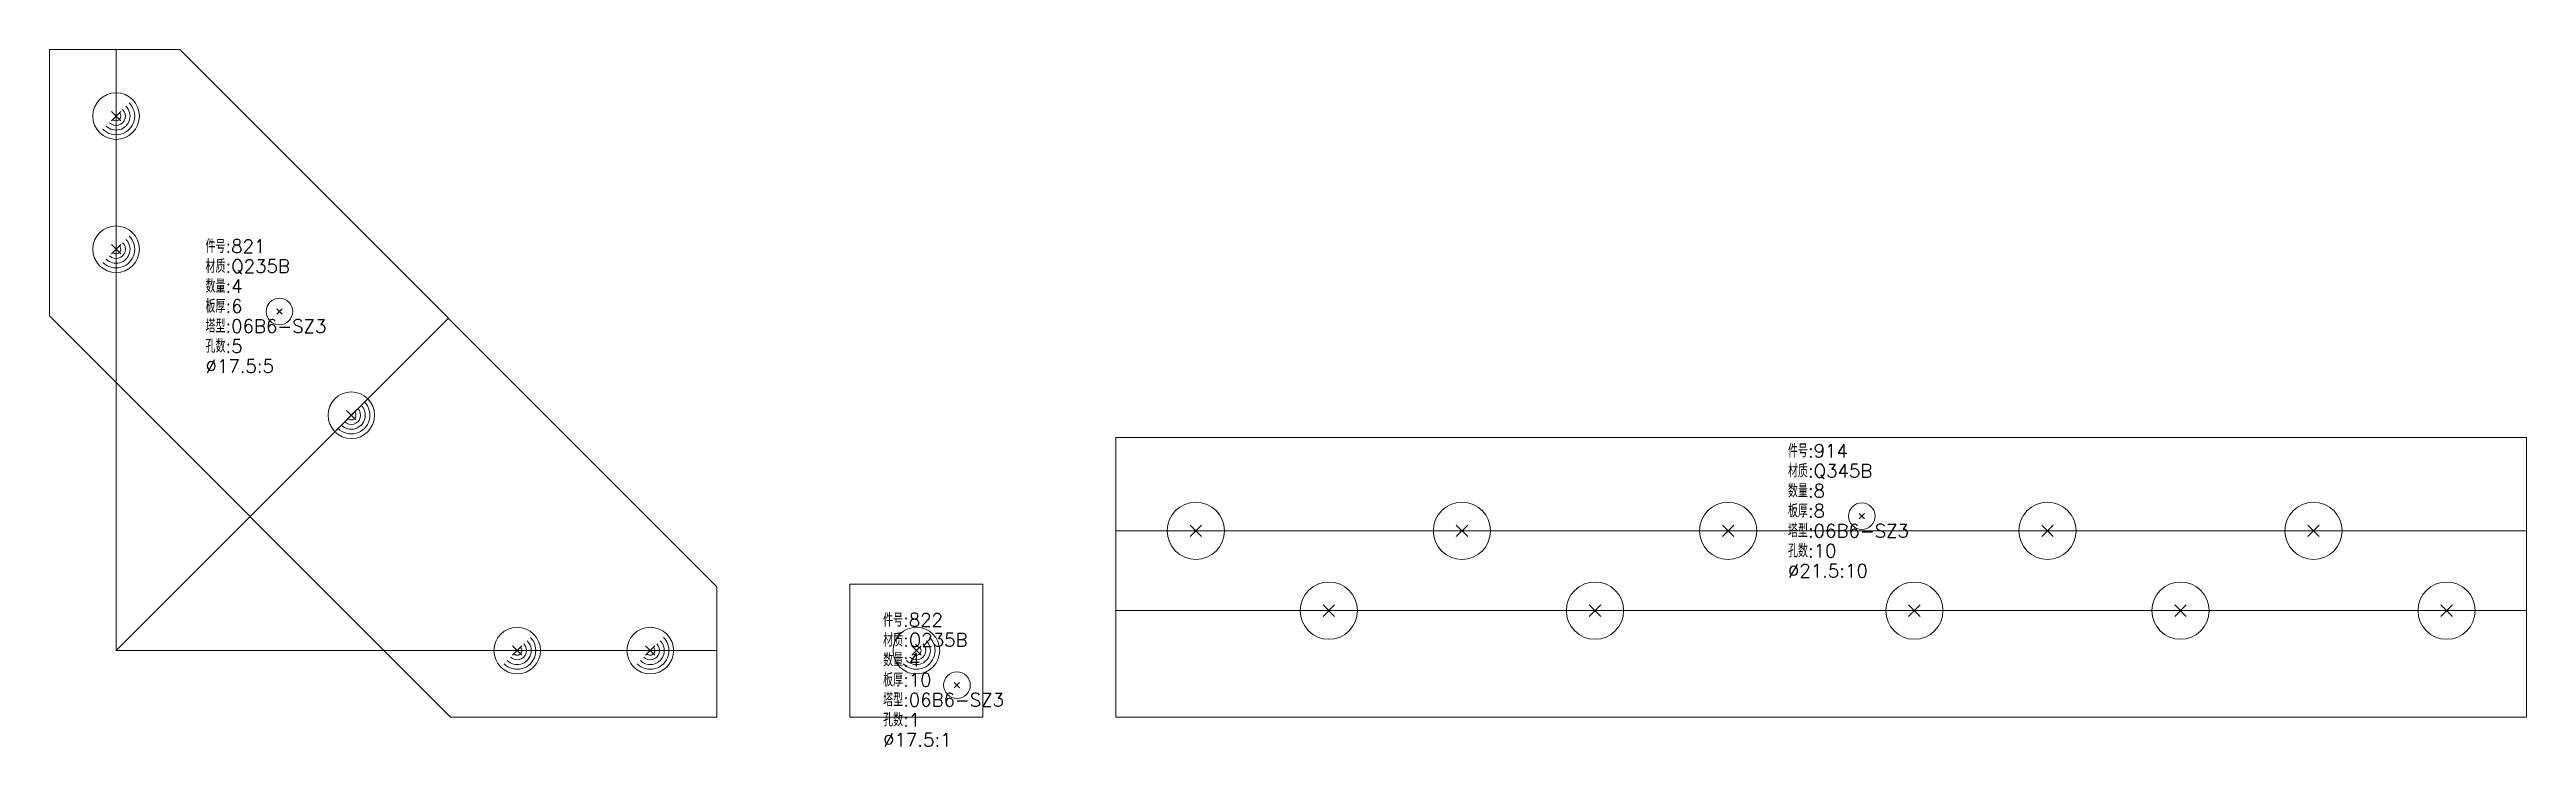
# Model space of a CAD drawing. Extents: x 0 to 24836, y -11 to 587.
# Drawn here: x 19934 to 20864, y -11 to 251 of the extents above; entities that cross this region are included whole.
import ezdxf
from ezdxf.enums import TextEntityAlignment as Align

# ---------------------------------------------------------------- set-up
doc = ezdxf.new("R2010")
doc.units = 0
doc.header["$LTSCALE"] = 20
doc.header["$MEASUREMENT"] = 0
for name, color, linetype, lineweight in [('1', 7, 'CONTINUOUS', 25), ('2', 7, 'CONTINUOUS', 25), ('5', 7, 'CONTINUOUS', 25)]:
    doc.layers.add(name, color=color, linetype=linetype, lineweight=lineweight)
doc.styles.get("Standard").update_dxf_attribs({"font": 'simplex', "width": 0.7, "bigfont": 'gbhzfs.shx'})

msp = doc.modelspace()

# ---------------------------------------------------------------- texts
at = {"layer": '2', "color": 7, "linetype": 'Continuous', "lineweight": 13}
for s, p in [('件号:821', (19992.38, 172.86)), ('材质:Q235B', (19992.38, 165.36)), ('数量:4', (19992.38, 157.86)), ('板厚:6', (19992.38, 150.36)), ('塔型:06B6-SZ3', (19992.38, 142.86)), ('孔数:5', (19992.38, 135.36)), ('%%c17.5:5', (19992.38, 127.86)), ('件号:914', (20586.99, 96)), ('材质:Q345B', (20586.99, 88.5)), ('数量:8', (20586.99, 81)), ('板厚:8', (20586.99, 73.5)), ('孔数:10', (20586.99, 58.5)), ('塔型:06B6-SZ3', (20586.99, 66)), ('%%c21.5:10', (20586.99, 51)), ('件号:822', (20246.99, 32.5)), ('材质:Q235B', (20246.99, 25)), ('数量:4', (20246.99, 17.5)), ('板厚:10', (20246.99, 10)), ('塔型:06B6-SZ3', (20246.99, 2.5)), ('孔数:1', (20246.99, -5)), ('%%c17.5:1', (20246.99, -12.5))]:
    msp.add_text(s, height=5, dxfattribs=at).set_placement(p, align=Align.BOTTOM_LEFT)

# ---------------------------------------------------------------- blocks, each defined once
blk = doc.blocks.new('板孔17.5')
at = {"layer": '5', "color": 7, "linetype": 'Continuous', "lineweight": 13}
for p, q in [((-0.2, -0.2), (0.2, 0.2)), ((-0.2, 0.2), (0.2, -0.2))]:
    blk.add_line(p, q, dxfattribs=at)
blk.add_circle((0, 0), 1, dxfattribs=at)
for radius in [0.8, 0.6, 0.4, 0.2]:
    blk.add_arc((0, 0), radius, 225, 45, dxfattribs=at)
blk = doc.blocks.new('板孔21.5')
at = {"layer": '5', "color": 7, "linetype": 'Continuous', "lineweight": 13}
for p, q in [((-0.2, -0.2), (0.2, 0.2)), ((-0.2, 0.2), (0.2, -0.2))]:
    blk.add_line(p, q, dxfattribs=at)
blk.add_circle((0, 0), 1, dxfattribs=at)

# ---------------------------------------------------------------- linework, layer by layer
at = {"layer": '1', "color": 7, "linetype": 'Continuous', "lineweight": 18}
for p, q in [((19982.77, 250.72), (19933.77, 250.72)), ((19933.77, 250.72), (19933.77, 150.72)), ((20184.49, 49), (19982.77, 250.72)), ((19933.77, 150.72), (20084.49, 0)), ((20864.49, 105), (20334.49, 105)), ((20334.49, 105), (20334.49, 0)), ((20864.49, 0), (20864.49, 105)), ((20184.49, 0), (20184.49, 49)), ((20284.49, 50), (20234.49, 50)), ((20234.49, 50), (20234.49, 0)), ((20284.49, 0), (20284.49, 50)), ((20084.49, 0), (20184.49, 0)), ((20234.49, 0), (20284.49, 0)), ((20334.49, 0), (20864.49, 0))]:
    msp.add_line(p, q, dxfattribs=at)
at = {"layer": '2', "color": 9, "linetype": 'Continuous', "lineweight": 13}
for p, q in [((19958.77, 250.72), (19958.77, 25)), ((19958.77, 25), (20083.63, 149.86)), ((20334.49, 70), (20864.49, 70)), ((20334.49, 40), (20864.49, 40)), ((19958.77, 25), (20184.49, 25))]:
    msp.add_line(p, q, dxfattribs=at)
at = {"layer": '2', "color": 7, "linetype": 'Continuous', "lineweight": 13}
for p, q in [((20021.13, 153.36), (20019.13, 151.36)), ((20019.13, 153.36), (20021.13, 151.36)), ((20615.74, 76.5), (20613.74, 74.5)), ((20613.74, 76.5), (20615.74, 74.5)), ((20275.74, 13), (20273.74, 11)), ((20273.74, 13), (20275.74, 11))]:
    msp.add_line(p, q, dxfattribs=at)
for centre in [(20020.13, 152.36), (20614.74, 75.5), (20274.74, 12)]:
    msp.add_circle(centre, 5, dxfattribs=at)

# ---------------------------------------------------------------- block references
at = {"layer": '1', "color": 7, "linetype": 'Continuous', "lineweight": 13}
for name, p, xscale, yscale, zscale in [('板孔17.5', (19958.77, 225.72), 8.75, 8.75, 8.75), ('板孔17.5', (19958.77, 175.72), 8.75, 8.75, 8.75), ('板孔17.5', (20047.16, 113.39), 8.75, 8.75, 8.75), ('板孔21.5', (20364.49, 70), 10.75, 10.75, 10.75), ('板孔21.5', (20464.49, 70), 10.75, 10.75, 10.75), ('板孔21.5', (20564.49, 70), 10.75, 10.75, 10.75), ('板孔21.5', (20684.49, 70), 10.75, 10.75, 10.75), ('板孔21.5', (20784.49, 70), 10.75, 10.75, 10.75), ('板孔21.5', (20414.49, 40), 10.75, 10.75, 10.75), ('板孔21.5', (20514.49, 40), 10.75, 10.75, 10.75), ('板孔21.5', (20634.49, 40), 10.75, 10.75, 10.75), ('板孔21.5', (20734.49, 40), 10.75, 10.75, 10.75), ('板孔21.5', (20834.49, 40), 10.75, 10.75, 10.75), ('板孔17.5', (20109.49, 25), 8.75, 8.75, 8.75), ('板孔17.5', (20159.49, 25), 8.75, 8.75, 8.75), ('板孔17.5', (20259.49, 25), 8.75, 8.75, 8.75)]:
    msp.add_blockref(name, p, dxfattribs=dict(at, xscale=xscale, yscale=yscale, zscale=zscale))

msp.set_redraw_order([(e.dxf.handle, doc.entitydb.next_handle()) for e in msp.query("TEXT MTEXT ATTDEF DIMENSION ARC_DIMENSION")])  # texts and dimensions are drawn at this point

doc.saveas('drawing.dxf')
